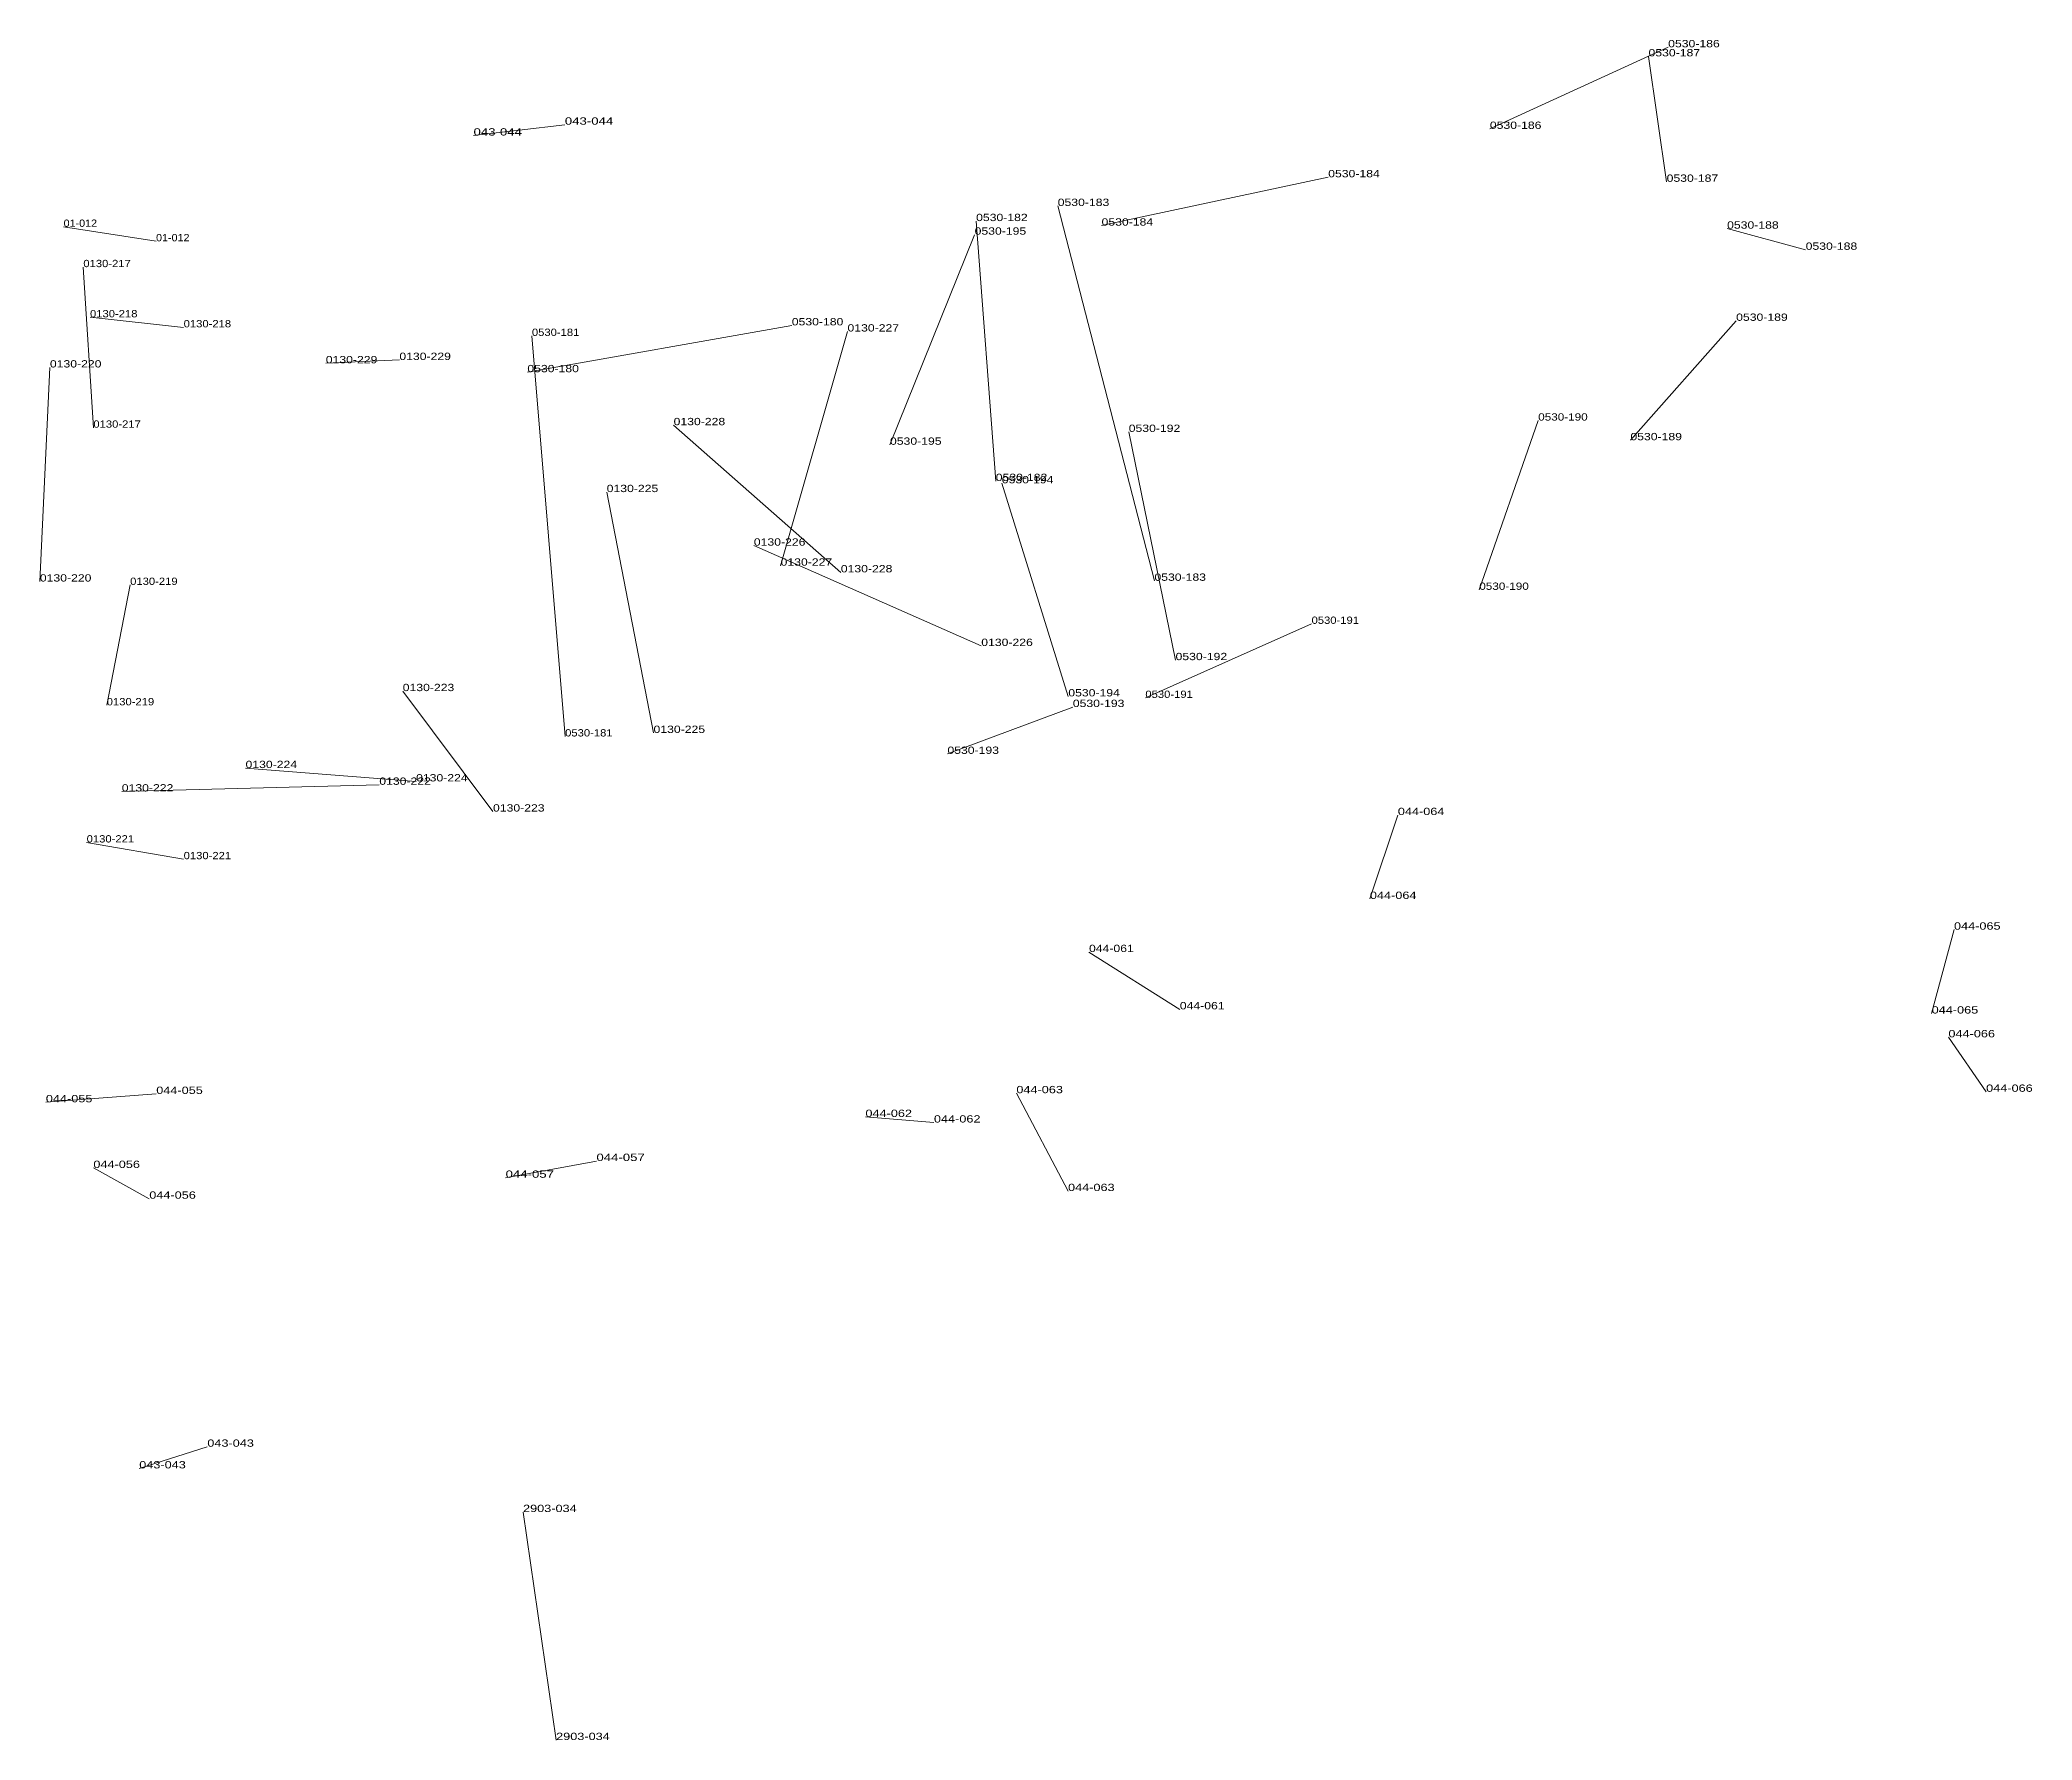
# Model space of a CAD drawing. Header units: metres. Extents: x 571156 to 607184, y 703608 to 727431.
# Drawn here: x 582674 to 583220, y 724564 to 725029 of the extents above; entities that cross this region are included whole.
import ezdxf

# ---------------------------------------------------------------- set-up
doc = ezdxf.new("R2010")
doc.units = ezdxf.units.M
doc.header["$LTSCALE"] = 0.8
doc.layers.add('60', color=7, linetype='Continuous', lineweight=13)
doc.layers.add('61', color=7, linetype='Continuous')

msp = doc.modelspace()

# ---------------------------------------------------------------- texts
at = {"layer": '60'}
for s, width, p in [('043-044', 1.35, (582818.28, 725005.94)), ('043-044', 1.35, (582818.28, 725005.94)), ('0530-186', 1.25, (583071.65, 725004.79)), ('0530-184', 1.25, (583027.37, 724991.54)), ('0530-187', 1.25, (583120.07, 724990.3)), ('01-012', 1.1, (582706.31, 724974.01)), ('0530-188', 1.25, (583158.15, 724971.68)), ('0130-218', 1.15, (582713.87, 724950.44)), ('0530-180', 1.25, (582880.44, 724950.99)), ('0130-227', 1.25, (582895.7, 724949.3)), ('0130-220', 1.25, (582677.23, 724939.45)), ('0130-229', 1.25, (582752.8, 724940.6)), ('0130-217', 1.15, (582689.14, 724922.96)), ('0130-228', 1.25, (582848.07, 724923.65)), ('0530-192', 1.25, (582972.73, 724921.81)), ('0530-195', 1.25, (582907.34, 724918.29)), ('0530-189', 1.25, (583110.14, 724919.53)), ('0130-225', 1.25, (582829.74, 724905.33)), ('0530-182', 1.25, (582936.31, 724908.36)), ('0530-194', 1.25, (582937.97, 724907.74)), ('0530-183', 1.25, (582979.77, 724881.04)), ('0530-190', 1.2, (583068.75, 724878.56)), ('0530-191', 1.15, (583022.81, 724869.25)), ('0130-226', 1.25, (582932.34, 724863.19)), ('0130-223', 1.25, (582773.87, 724850.83)), ('0130-219', 1.15, (582692.8, 724846.94)), ('0530-181', 1.15, (582818.36, 724838.41)), ('0530-193', 1.25, (582923.07, 724833.65)), ('0130-224', 1.25, (582730.82, 724829.76)), ('0130-222', 1.25, (582767.46, 724825.18)), ('044-064', 1.3, (583046.44, 724816.89)), ('044-064', 1.3, (583046.44, 724816.89)), ('044-064', 1.3, (583046.44, 724816.89)), ('0130-221', 1.15, (582687.3, 724809.38)), ('044-065', 1.3, (583198.78, 724785.51)), ('044-065', 1.3, (583198.78, 724785.51)), ('044-065', 1.3, (583198.78, 724785.51)), ('044-061', 1.25, (582961.85, 724779.38)), ('044-061', 1.25, (582961.85, 724779.38)), ('044-061', 1.25, (582961.85, 724779.38)), ('044-055', 1.3, (582706.36, 724740.53)), ('044-055', 1.3, (582706.36, 724740.53)), ('044-055', 1.3, (582706.36, 724740.53)), ('044-066', 1.3, (583207.58, 724741.11)), ('044-066', 1.3, (583207.58, 724741.11)), ('044-066', 1.3, (583207.58, 724741.11)), ('044-062', 1.3, (582900.61, 724734.22)), ('044-062', 1.3, (582900.61, 724734.22)), ('044-062', 1.3, (582900.61, 724734.22)), ('044-057', 1.35, (582826.93, 724722.16)), ('044-057', 1.35, (582826.93, 724722.16)), ('044-057', 1.35, (582826.93, 724722.16)), ('044-063', 1.3, (582956.11, 724713.93)), ('044-063', 1.3, (582956.11, 724713.93)), ('044-063', 1.3, (582956.11, 724713.93)), ('044-056', 1.3, (582704.45, 724711.83)), ('044-056', 1.3, (582704.45, 724711.83)), ('044-056', 1.3, (582704.45, 724711.83)), ('043-043', 1.3, (582720.35, 724643.91)), ('043-043', 1.3, (582720.35, 724643.91)), ('2903-034', 1.3, (582806.83, 724626.03))]:
    msp.add_text(s, height=2, dxfattribs=dict(at, width=width)).set_placement(p)
at = {"layer": '61'}
for s, width, p in [('0530-187', 1.25, (583115.11, 725024.65)), ('0530-186', 1.25, (583120.49, 725027.14)), ('043-044', 1.35, (582793.27, 725002.97)), ('043-044', 1.35, (582793.27, 725002.97)), ('0530-183', 1.25, (582953.28, 724983.68)), ('01-012', 1.1, (582680.99, 724977.97)), ('0530-195', 1.25, (582930.52, 724975.82)), ('0530-182', 1.25, (582930.93, 724979.54)), ('0530-184', 1.25, (582965.29, 724978.3)), ('0530-188', 1.25, (583136.63, 724977.47)), ('0130-217', 1.15, (582686.39, 724966.93)), ('0130-218', 1.15, (582688.22, 724953.19)), ('0530-181', 1.15, (582809.26, 724948.09)), ('0530-189', 1.25, (583139.11, 724952.23)), ('0130-229', 1.25, (582772.95, 724941.51)), ('0530-180', 1.25, (582808.01, 724938.16)), ('0530-190', 1.2, (583084.89, 724924.91)), ('0130-226', 1.25, (582870.05, 724890.67)), ('0130-227', 1.25, (582877.38, 724885.18)), ('0130-228', 1.25, (582893.87, 724883.35)), ('0130-220', 1.25, (582674.48, 724880.83)), ('0130-219', 1.15, (582699.21, 724879.91)), ('0530-192', 1.25, (582985.56, 724859.31)), ('0530-194', 1.25, (582956.18, 724849.38)), ('0530-193', 1.25, (582957.42, 724846.48)), ('0530-191', 1.15, (582977.29, 724848.97)), ('0130-225', 1.25, (582842.57, 724839.38)), ('0130-222', 1.25, (582696.92, 724823.35)), ('0130-224', 1.25, (582777.53, 724826.1)), ('0130-223', 1.25, (582798.6, 724817.85)), ('0130-221', 1.15, (582713.87, 724804.8)), ('044-064', 1.3, (583038.79, 724793.93)), ('044-064', 1.3, (583038.79, 724793.93)), ('044-064', 1.3, (583038.79, 724793.93)), ('044-061', 1.25, (582986.73, 724763.69)), ('044-061', 1.25, (582986.73, 724763.69)), ('044-061', 1.25, (582986.73, 724763.69)), ('044-065', 1.3, (583192.66, 724762.54)), ('044-065', 1.3, (583192.66, 724762.54)), ('044-065', 1.3, (583192.66, 724762.54)), ('044-066', 1.3, (583197.25, 724756.03)), ('044-066', 1.3, (583197.25, 724756.03)), ('044-066', 1.3, (583197.25, 724756.03)), ('044-063', 1.3, (582941.95, 724740.72)), ('044-063', 1.3, (582941.95, 724740.72)), ('044-063', 1.3, (582941.95, 724740.72)), ('044-055', 1.3, (582676.12, 724738.24)), ('044-055', 1.3, (582676.12, 724738.24)), ('044-055', 1.3, (582676.12, 724738.24)), ('044-062', 1.3, (582919.37, 724732.69)), ('044-062', 1.3, (582919.37, 724732.69)), ('044-062', 1.3, (582919.37, 724732.69)), ('044-056', 1.3, (582689.14, 724720.25)), ('044-056', 1.3, (582689.14, 724720.25)), ('044-056', 1.3, (582689.14, 724720.25)), ('044-057', 1.35, (582802.05, 724717.57)), ('044-057', 1.35, (582802.05, 724717.57)), ('044-057', 1.35, (582802.05, 724717.57)), ('043-043', 1.3, (582701.7, 724637.98)), ('043-043', 1.3, (582701.7, 724637.98)), ('2903-034', 1.3, (582815.89, 724563.6))]:
    msp.add_text(s, height=2, dxfattribs=dict(at, width=width)).set_placement(p)

# ---------------------------------------------------------------- linework, layer by layer
at = {"layer": '60'}
for p, q in [((583120.49, 725027.14), (583071.65, 725004.79)), ((583115.11, 725024.65), (583120.07, 724990.3)), ((582793.27, 725002.97), (582818.28, 725005.94)), ((582793.27, 725002.97), (582818.28, 725005.94)), ((582965.29, 724978.3), (583027.37, 724991.54)), ((582953.28, 724983.68), (582979.77, 724881.04)), ((582680.99, 724977.97), (582706.31, 724974.01)), ((582930.93, 724979.54), (582936.31, 724908.36)), ((583136.63, 724977.47), (583158.15, 724971.68)), ((582930.52, 724975.82), (582907.34, 724918.29)), ((582686.39, 724966.93), (582689.14, 724922.96)), ((582688.22, 724953.19), (582713.87, 724950.44)), ((582808.01, 724938.16), (582880.44, 724950.99)), ((583139.11, 724952.23), (583110.14, 724919.53)), ((582809.26, 724948.09), (582818.36, 724838.41)), ((582877.38, 724885.18), (582895.7, 724949.3)), ((582674.48, 724880.83), (582677.23, 724939.45)), ((582772.95, 724941.51), (582752.8, 724940.6)), ((582893.87, 724883.35), (582848.07, 724923.65)), ((583084.89, 724924.91), (583068.75, 724878.56)), ((582985.56, 724859.31), (582972.73, 724921.81)), ((582956.18, 724849.38), (582937.97, 724907.74)), ((582842.57, 724839.38), (582829.74, 724905.33)), ((582870.05, 724890.67), (582932.34, 724863.19)), ((582699.21, 724879.91), (582692.8, 724846.94)), ((582977.29, 724848.97), (583022.81, 724869.25)), ((582798.6, 724817.85), (582773.87, 724850.83)), ((582957.42, 724846.48), (582923.07, 724833.65)), ((582777.53, 724826.1), (582730.82, 724829.76)), ((582696.92, 724823.35), (582767.46, 724825.18)), ((583038.79, 724793.93), (583046.44, 724816.89)), ((583038.79, 724793.93), (583046.44, 724816.89)), ((583038.79, 724793.93), (583046.44, 724816.89)), ((582713.87, 724804.8), (582687.3, 724809.38)), ((583192.66, 724762.54), (583198.78, 724785.51)), ((583192.66, 724762.54), (583198.78, 724785.51)), ((583192.66, 724762.54), (583198.78, 724785.51)), ((582986.73, 724763.69), (582961.85, 724779.38)), ((582986.73, 724763.69), (582961.85, 724779.38)), ((582986.73, 724763.69), (582961.85, 724779.38)), ((583197.25, 724756.03), (583207.58, 724741.11)), ((583197.25, 724756.03), (583207.58, 724741.11)), ((583197.25, 724756.03), (583207.58, 724741.11)), ((582676.12, 724738.24), (582706.36, 724740.53)), ((582676.12, 724738.24), (582706.36, 724740.53)), ((582676.12, 724738.24), (582706.36, 724740.53)), ((582941.95, 724740.72), (582956.11, 724713.93)), ((582941.95, 724740.72), (582956.11, 724713.93)), ((582941.95, 724740.72), (582956.11, 724713.93)), ((582919.37, 724732.69), (582900.61, 724734.22)), ((582919.37, 724732.69), (582900.61, 724734.22)), ((582919.37, 724732.69), (582900.61, 724734.22)), ((582802.05, 724717.57), (582826.93, 724722.16)), ((582802.05, 724717.57), (582826.93, 724722.16)), ((582802.05, 724717.57), (582826.93, 724722.16)), ((582689.14, 724720.25), (582704.45, 724711.83)), ((582689.14, 724720.25), (582704.45, 724711.83)), ((582689.14, 724720.25), (582704.45, 724711.83)), ((582701.7, 724637.98), (582720.35, 724643.91)), ((582701.7, 724637.98), (582720.35, 724643.91)), ((582815.89, 724563.6), (582806.83, 724626.03))]:
    msp.add_line(p, q, dxfattribs=at)

msp.set_redraw_order([(e.dxf.handle, doc.entitydb.next_handle()) for e in msp.query("TEXT MTEXT ATTDEF DIMENSION ARC_DIMENSION")])  # texts and dimensions are drawn at this point

doc.saveas('drawing.dxf')
